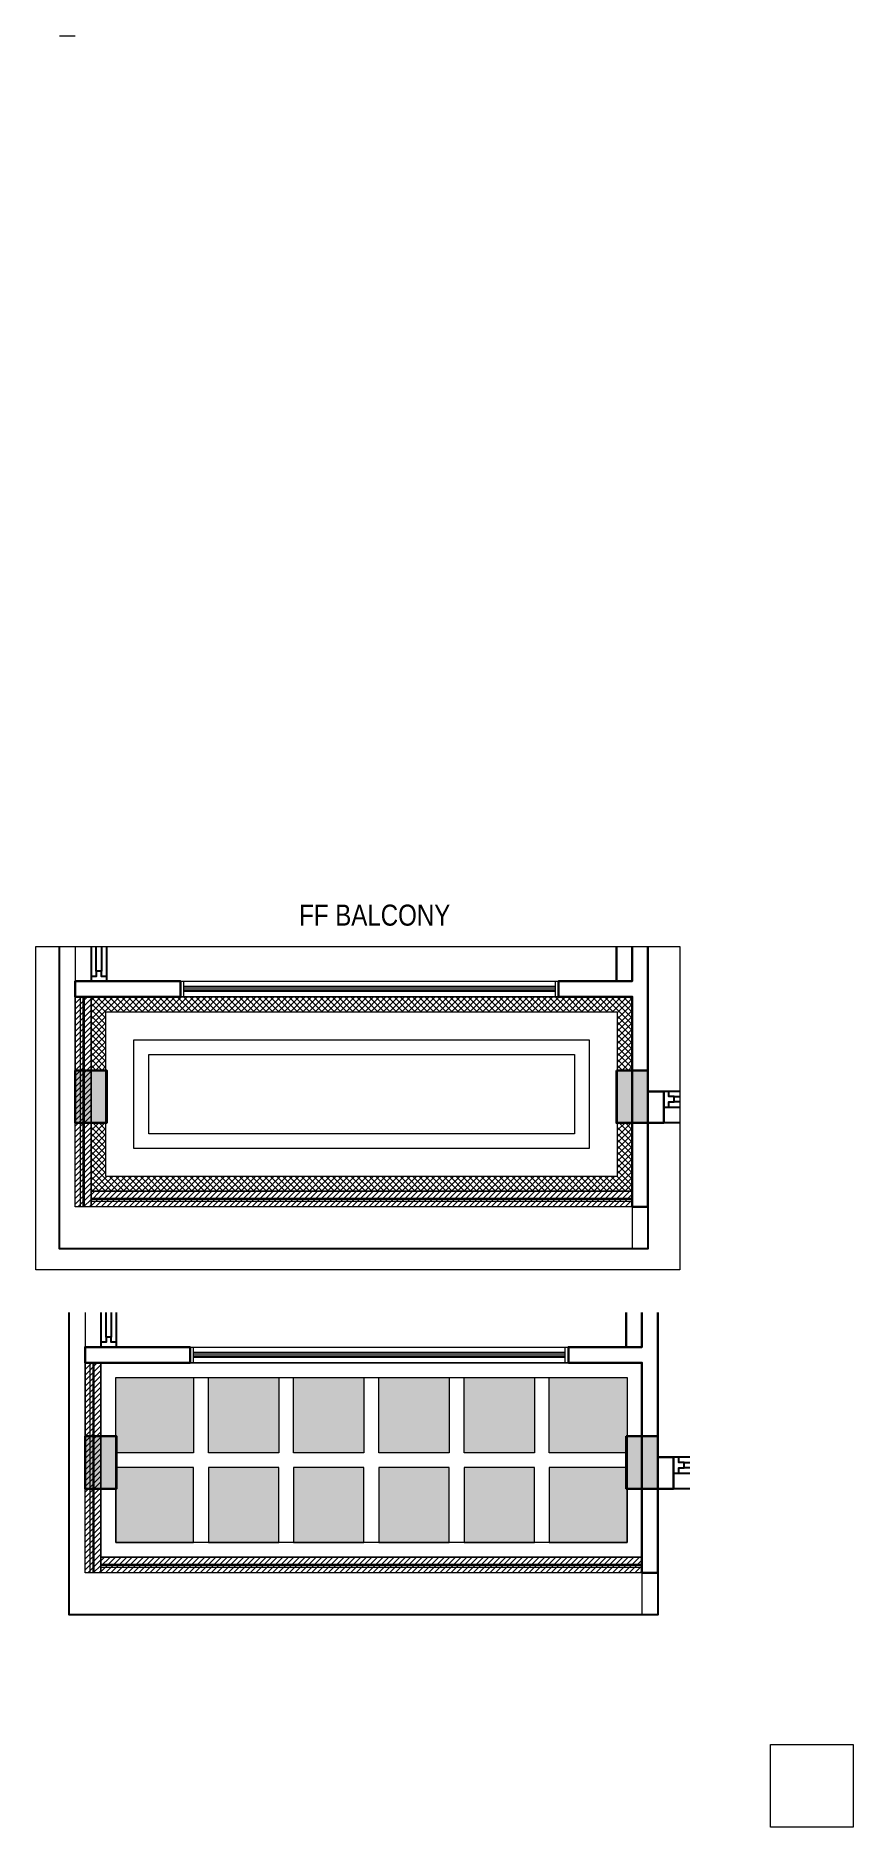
# Model space of a CAD drawing. Header units: millimetres. Extents: x 56222 to 3066687, y -650199 to -121287.
# Drawn here: x 150306 to 150539, y -181716 to -181204 of the extents above; entities that cross this region are included whole.
import ezdxf

# ---------------------------------------------------------------- set-up
doc = ezdxf.new("R2010")
doc.units = ezdxf.units.MM
doc.header["$MEASUREMENT"] = 0
doc.linetypes.add('ACAD_ISO02W100', pattern=[15, 12, -3])
for name, color, linetype, lineweight in [('COLUMN', 1, 'Continuous', 30), ('FIRST FLOOR', 7, 'Continuous', 9), ('FIRST FLOOR ( DW_RAIL )', 7, 'Continuous', 9), ('FIRST FLOOR ( TEXT )', 7, 'Continuous', 9), ('FIRST FLOOR_( D - W & RAILING )', 251, 'Continuous', 9), ('FIRST FLOOR_( PLine )_', 251, 'Continuous', 30), ('FURNITURE', 32, 'Continuous', 9), ('XX~SLAB ( BEAM )~ ( DIM )', 7, 'Continuous', 9)]:
    doc.layers.add(name, color=color, linetype=linetype, lineweight=lineweight)
doc.layers.add('GROUND FLOOR  ( Text )', color=251, linetype='Continuous')
doc.layers.add('hatch', color=250, linetype='Continuous', lineweight=9, transparency=0.5)
doc.layers.add('XX~SLAB ( PLINE )', color=251, linetype='Continuous', plot=False)
doc.styles.add('KATHA', font='swissc.ttf')

msp = doc.modelspace()

# ---------------------------------------------------------------- texts
at = {"layer": 'FIRST FLOOR ( TEXT )', "insert": (150402.5787, -181455.0704), "char_height": 6, "attachment_point": 5, "style": 'KATHA'}
msp.add_mtext('FF BALCONY', dxfattribs=at)

# ---------------------------------------------------------------- hatches: boundary and pattern name
at = {"layer": 'FIRST FLOOR'}
h = msp.add_hatch(dxfattribs=at)
h.set_pattern_fill('ANSI31', color=251, scale=9, style=0)
h.set_pattern_definition([(45, (150317.0902, -181499.3637), (-0.795495, 0.795495), [])])
h.paths.add_polyline_path([(150321.5902, -181538.3637), (150317.0902, -181538.3637), (150317.0902, -181478.3637), (150321.5902, -181478.3637)])
h = msp.add_hatch(dxfattribs=at)
h.set_pattern_fill('ANSI31', color=251, scale=9, style=0)
h.set_pattern_definition([(45, (150326.0902, -181538.3637), (-0.795495, 0.795495), [])])
h.paths.add_polyline_path([(150321.5902, -181533.8637), (150476.0902, -181533.8637), (150476.0902, -181538.3637), (150321.5902, -181538.3637)])
h = msp.add_hatch(dxfattribs=at)
h.set_pattern_fill('ANSI31', color=251, scale=9, style=0)
h.set_pattern_definition([(45, (150319.8823, -181603.8964), (-0.795495, 0.795495), [])])
h.paths.add_polyline_path([(150324.3823, -181642.8964), (150319.8823, -181642.8964), (150319.8823, -181582.8964), (150324.3823, -181582.8964)])
h = msp.add_hatch(dxfattribs=at)
h.set_pattern_fill('ANSI31', color=251, scale=9, style=0)
h.set_pattern_definition([(45, (150328.8823, -181642.8964), (-0.795495, 0.795495), [])])
h.paths.add_polyline_path([(150324.3823, -181638.3964), (150478.8823, -181638.3964), (150478.8823, -181642.8964), (150324.3823, -181642.8964)])
at = {"layer": 'hatch', "lineweight": 0, "ltscale": 10, "true_color": 0x000000, "transparency": 33554687}
h = msp.add_hatch(dxfattribs=at)
h.set_pattern_fill('ANSI37', color=18, scale=10)
h.paths.add_polyline_path([(150476.0902, -181514.3637), (150471.8402, -181514.3637), (150471.8402, -181529.7303), (150467.5134, -181529.7303), (150443.9012, -181529.7303), (150420.289, -181529.7303), (150396.6768, -181529.7303), (150373.0646, -181529.7303), (150349.4524, -181529.7303), (150325.8402, -181529.7303), (150325.8402, -181514.3637), (150321.5902, -181514.3637), (150321.5902, -181533.8637), (150476.0902, -181533.8637)])
h.paths.add_polyline_path([(150476.0902, -181478.3637), (150321.5902, -181478.3637), (150321.5902, -181499.3637), (150325.8402, -181499.3637), (150325.8402, -181482.6137), (150349.4524, -181482.6137), (150373.0646, -181482.6137), (150396.6768, -181482.6137), (150420.289, -181482.6137), (150443.9012, -181482.6137), (150471.8402, -181482.6137), (150471.8402, -181499.3637), (150476.0902, -181499.3637)])
at = {"layer": 'hatch', "lineweight": 0, "ltscale": 10, "true_color": 0xed1f24, "transparency": 33554687}
h = msp.add_hatch(color=240, dxfattribs=at)
h.dxf.hatch_style = 1
h.paths.add_polyline_path([(150326.0902, -181499.3637), (150317.0902, -181499.3637), (150317.0902, -181514.3637), (150326.0902, -181514.3637)])
h = msp.add_hatch(color=240, dxfattribs=at)
h.dxf.hatch_style = 1
h.paths.add_polyline_path([(150480.5902, -181499.3637), (150471.5902, -181499.3637), (150471.5902, -181514.3637), (150480.5902, -181514.3637)])
at = {"layer": 'hatch', "lineweight": 0, "ltscale": 10, "true_color": 0x000000, "transparency": 33554687}
h = msp.add_hatch(color=18, dxfattribs=at)
h.dxf.hatch_style = 1
h.paths.add_polyline_path([(150350.8406, -181588.9202), (150350.8406, -181587.1464), (150347.2442, -181587.1464), (150342.6718, -181587.1464), (150338.0994, -181587.1464), (150333.5271, -181587.1464), (150328.9547, -181587.1464), (150328.6323, -181587.1464), (150328.6323, -181593.0535), (150328.6323, -181603.8964), (150328.8823, -181603.8964), (150328.8823, -181608.5798), (150332.551, -181608.5798), (150337.1234, -181608.5798), (150341.6958, -181608.5798), (150346.2682, -181608.5798), (150350.8406, -181608.5798), (150350.8406, -181604.0345)])
h.paths.add_polyline_path([(150350.8406, -181619.1488), (150350.8406, -181612.8298), (150346.2682, -181612.8298), (150341.6958, -181612.8298), (150337.1234, -181612.8298), (150332.551, -181612.8298), (150328.8823, -181612.8298), (150328.8823, -181618.8964), (150328.6323, -181618.8964), (150328.6323, -181623.2821), (150328.6323, -181634.2631), (150328.9547, -181634.2631), (150333.5271, -181634.2631), (150338.0994, -181634.2631), (150342.6718, -181634.2631), (150347.2442, -181634.2631), (150350.8406, -181634.2631)])
h.paths.add_polyline_path([(150375.1739, -181619.1488), (150375.1739, -181612.8298), (150373.7026, -181612.8298), (150369.1302, -181612.8298), (150364.5578, -181612.8298), (150359.9854, -181612.8298), (150355.413, -181612.8298), (150355.0906, -181612.8298), (150355.0906, -181619.1488), (150355.0906, -181634.2631), (150356.389, -181634.2631), (150360.9614, -181634.2631), (150365.5338, -181634.2631), (150370.1062, -181634.2631), (150374.6786, -181634.2631), (150375.1739, -181634.2631)])
h.paths.add_polyline_path([(150375.1739, -181588.9202), (150375.1739, -181587.1464), (150374.6786, -181587.1464), (150370.1062, -181587.1464), (150365.5338, -181587.1464), (150360.9614, -181587.1464), (150356.389, -181587.1464), (150355.0906, -181587.1464), (150355.0906, -181588.9202), (150355.0906, -181604.0345), (150355.0906, -181608.5798), (150355.413, -181608.5798), (150359.9854, -181608.5798), (150364.5578, -181608.5798), (150369.1302, -181608.5798), (150373.7026, -181608.5798), (150375.1739, -181608.5798), (150375.1739, -181604.0345)])
h.paths.add_polyline_path([(150399.5073, -181588.9202), (150399.5073, -181587.1464), (150397.5406, -181587.1464), (150392.9682, -181587.1464), (150388.3958, -181587.1464), (150383.8234, -181587.1464), (150379.4239, -181587.1464), (150379.4239, -181588.9202), (150379.4239, -181604.0345), (150379.4239, -181608.5798), (150382.8474, -181608.5798), (150387.4198, -181608.5798), (150391.9922, -181608.5798), (150396.5646, -181608.5798), (150399.5073, -181608.5798), (150399.5073, -181604.0345)])
h.paths.add_polyline_path([(150399.5073, -181619.1488), (150399.5073, -181612.8298), (150396.5646, -181612.8298), (150391.9922, -181612.8298), (150387.4198, -181612.8298), (150382.8474, -181612.8298), (150379.4239, -181612.8298), (150379.4239, -181619.1488), (150379.4239, -181634.2631), (150383.8234, -181634.2631), (150388.3958, -181634.2631), (150392.9682, -181634.2631), (150397.5406, -181634.2631), (150399.5073, -181634.2631)])
h.paths.add_polyline_path([(150423.8406, -181619.1488), (150423.8406, -181612.8298), (150419.4265, -181612.8298), (150414.8541, -181612.8298), (150410.2817, -181612.8298), (150405.7093, -181612.8298), (150403.7573, -181612.8298), (150403.7573, -181619.1488), (150403.7573, -181634.2631), (150406.6854, -181634.2631), (150411.2578, -181634.2631), (150415.8302, -181634.2631), (150420.4026, -181634.2631), (150423.8406, -181634.2631)])
h.paths.add_polyline_path([(150423.8406, -181588.9202), (150423.8406, -181587.1464), (150420.4026, -181587.1464), (150415.8302, -181587.1464), (150411.2578, -181587.1464), (150406.6854, -181587.1464), (150403.7573, -181587.1464), (150403.7573, -181588.9202), (150403.7573, -181604.0345), (150403.7573, -181608.5798), (150405.7093, -181608.5798), (150410.2817, -181608.5798), (150414.8541, -181608.5798), (150419.4265, -181608.5798), (150423.8406, -181608.5798), (150423.8406, -181604.0345)])
h.paths.add_polyline_path([(150448.1739, -181588.9202), (150448.1739, -181587.1464), (150447.837, -181587.1464), (150443.2646, -181587.1464), (150438.6922, -181587.1464), (150434.1198, -181587.1464), (150429.5474, -181587.1464), (150428.0906, -181587.1464), (150428.0906, -181588.9202), (150428.0906, -181604.0345), (150428.0906, -181608.5798), (150428.5713, -181608.5798), (150433.1437, -181608.5798), (150437.7161, -181608.5798), (150442.2885, -181608.5798), (150446.8609, -181608.5798), (150448.1739, -181608.5798), (150448.1739, -181604.0345)])
h.paths.add_polyline_path([(150448.1739, -181619.1488), (150448.1739, -181612.8298), (150446.8609, -181612.8298), (150442.2885, -181612.8298), (150437.7161, -181612.8298), (150433.1437, -181612.8298), (150428.5713, -181612.8298), (150428.0906, -181612.8298), (150428.0906, -181619.1488), (150428.0906, -181634.2631), (150429.5474, -181634.2631), (150434.1198, -181634.2631), (150438.6922, -181634.2631), (150443.2646, -181634.2631), (150447.837, -181634.2631), (150448.1739, -181634.2631)])
h.paths.add_polyline_path([(150474.6323, -181618.8964), (150474.3823, -181618.8964), (150474.3823, -181612.8298), (150474.2953, -181612.8298), (150469.7229, -181612.8298), (150465.1505, -181612.8298), (150460.5781, -181612.8298), (150456.0057, -181612.8298), (150452.4239, -181612.8298), (150452.4239, -181619.1488), (150452.4239, -181634.2631), (150456.9818, -181634.2631), (150461.5541, -181634.2631), (150466.1265, -181634.2631), (150470.6989, -181634.2631), (150474.6323, -181634.2631), (150474.6323, -181623.2821)])
h.paths.add_polyline_path([(150474.6323, -181593.0535), (150474.6323, -181587.1464), (150470.6989, -181587.1464), (150466.1265, -181587.1464), (150461.5541, -181587.1464), (150456.9818, -181587.1464), (150452.4239, -181587.1464), (150452.4239, -181588.9202), (150452.4239, -181604.0345), (150452.4239, -181608.5798), (150456.0057, -181608.5798), (150460.5781, -181608.5798), (150465.1505, -181608.5798), (150469.7229, -181608.5798), (150474.3823, -181608.5798), (150474.3823, -181603.8964), (150474.6323, -181603.8964)])
at = {"layer": 'hatch', "lineweight": 0, "ltscale": 10, "true_color": 0xed1f24, "transparency": 33554687}
h = msp.add_hatch(color=240, dxfattribs=at)
h.dxf.hatch_style = 1
h.paths.add_polyline_path([(150328.8823, -181603.8964), (150319.8823, -181603.8964), (150319.8823, -181618.8964), (150328.8823, -181618.8964)])
h = msp.add_hatch(color=240, dxfattribs=at)
h.dxf.hatch_style = 1
h.paths.add_polyline_path([(150483.3823, -181603.8964), (150474.3823, -181603.8964), (150474.3823, -181618.8964), (150483.3823, -181618.8964)])

# ---------------------------------------------------------------- linework, layer by layer
at = {"layer": 'COLUMN'}
for points in [[(150317.0902, -181499.3637), (150326.0902, -181499.3637), (150326.0902, -181514.3637), (150317.0902, -181514.3637)], [(150471.5902, -181499.3637), (150480.5902, -181499.3637), (150480.5902, -181514.3637), (150471.5902, -181514.3637)], [(150319.8823, -181603.8964), (150328.8823, -181603.8964), (150328.8823, -181618.8964), (150319.8823, -181618.8964)], [(150474.3823, -181603.8964), (150483.3823, -181603.8964), (150483.3823, -181618.8964), (150474.3823, -181618.8964)]]:
    msp.add_lwpolyline(points, close=True, dxfattribs=at)
at = {"layer": 'FIRST FLOOR'}
for p, q in [((150317.0902, -181464.0097), (150317.0902, -181514.3637)), ((150326.0902, -181473.8637), (150326.0902, -181464.0097)), ((150476.0902, -181473.8637), (150476.0902, -181464.0097)), ((150480.5902, -181538.3637), (150480.5902, -181464.0097)), ((150347.0902, -181473.8637), (150326.0902, -181473.8637)), ((150347.0902, -181473.8637), (150347.0902, -181478.3637)), ((150476.0902, -181473.8637), (150455.0902, -181473.8637)), ((150455.0902, -181473.8637), (150455.0902, -181478.3637)), ((150476.0902, -181478.3637), (150317.0902, -181478.3637)), ((150476.0902, -181538.3637), (150476.0902, -181478.3637)), ((150489.7187, -181505.3637), (150480.5902, -181505.3637)), ((150489.7187, -181514.3637), (150471.5902, -181514.3637)), ((150319.8823, -181568.5424), (150319.8823, -181618.8964)), ((150328.8823, -181578.3964), (150328.8823, -181568.5424)), ((150478.8823, -181578.3964), (150478.8823, -181568.5424)), ((150483.3823, -181642.8964), (150483.3823, -181568.5424)), ((150349.8823, -181578.3964), (150328.8823, -181578.3964)), ((150349.8823, -181578.3964), (150349.8823, -181582.8964)), ((150478.8823, -181578.3964), (150457.8823, -181578.3964)), ((150457.8823, -181578.3964), (150457.8823, -181582.8964)), ((150478.8823, -181582.8964), (150319.8823, -181582.8964)), ((150478.8823, -181642.8964), (150478.8823, -181582.8964)), ((150492.5107, -181609.8964), (150483.3823, -181609.8964)), ((150492.5107, -181618.8964), (150474.3823, -181618.8964))]:
    msp.add_line(p, q, dxfattribs=at)
at = {"layer": 'FIRST FLOOR', "ltscale": 0.7}
for points in [[(150312.5902, -181203.8637), (150317.0902, -181203.8637)], [(150476.0902, -181514.3637), (150476.0902, -181550.3637), (150312.5902, -181550.3637), (150312.5902, -181464.0097)], [(150478.8823, -181618.8964), (150478.8823, -181654.8964), (150315.3823, -181654.8964), (150315.3823, -181568.5424)]]:
    msp.add_lwpolyline(points, dxfattribs=at)
at = {"layer": 'FIRST FLOOR'}
for points in [[(150321.5902, -181538.3637), (150317.0902, -181538.3637), (150317.0902, -181478.3637), (150321.5902, -181478.3637)], [(150321.5902, -181533.8637), (150476.0902, -181533.8637), (150476.0902, -181538.3637), (150321.5902, -181538.3637)], [(150324.3823, -181642.8964), (150319.8823, -181642.8964), (150319.8823, -181582.8964), (150324.3823, -181582.8964)], [(150324.3823, -181638.3964), (150478.8823, -181638.3964), (150478.8823, -181642.8964), (150324.3823, -181642.8964)]]:
    msp.add_lwpolyline(points, close=True, dxfattribs=at)
at = {"layer": 'FIRST FLOOR', "color": 1, "linetype": 'ACAD_ISO02W100', "ltscale": 0.7}
for points in [[(150476.0902, -181538.3637), (150317.0902, -181538.3637), (150317.0902, -181478.3637)], [(150478.8823, -181642.8964), (150319.8823, -181642.8964), (150319.8823, -181582.8964)]]:
    msp.add_lwpolyline(points, dxfattribs=at)
at = {"layer": 'FIRST FLOOR ( DW_RAIL )'}
for points in [[(150348.0902, -181478.3637), (150348.0902, -181473.8637)], [(150454.0902, -181473.8637), (150454.0902, -181478.3637)], [(150350.8823, -181582.8964), (150350.8823, -181578.3964)], [(150456.8823, -181578.3964), (150456.8823, -181582.8964)]]:
    msp.add_lwpolyline(points, dxfattribs=at)
for points in [[(150348.0902, -181475.3637), (150454.0902, -181475.3637), (150454.0902, -181475.8637), (150348.0902, -181475.8637)], [(150348.0902, -181476.3637), (150454.0902, -181476.3637), (150454.0902, -181476.8637), (150348.0902, -181476.8637)], [(150350.8823, -181579.8964), (150456.8823, -181579.8964), (150456.8823, -181580.3964), (150350.8823, -181580.3964)], [(150350.8823, -181580.8964), (150456.8823, -181580.8964), (150456.8823, -181581.3964), (150350.8823, -181581.3964)]]:
    msp.add_lwpolyline(points, close=True, dxfattribs=at)
at = {"layer": 'FIRST FLOOR_( D - W & RAILING )', "color": 32}
for points in [[(150318.5902, -181478.3637), (150319.5902, -181478.3637), (150319.5902, -181538.3637), (150318.5902, -181538.3637), (150318.5902, -181478.3637), (150319.2902, -181478.3637), (150319.2902, -181538.3637), (150318.5902, -181538.3637)], [(150321.5902, -181536.8637), (150321.5902, -181535.8637), (150476.0902, -181535.8637), (150476.0902, -181536.8637), (150321.5902, -181536.8637), (150321.5902, -181536.1637), (150476.0902, -181536.1637), (150476.0902, -181536.8637)], [(150321.3823, -181582.8964), (150322.3823, -181582.8964), (150322.3823, -181642.8964), (150321.3823, -181642.8964), (150321.3823, -181582.8964), (150322.0823, -181582.8964), (150322.0823, -181642.8964), (150321.3823, -181642.8964)], [(150324.3823, -181641.3964), (150324.3823, -181640.3964), (150478.8823, -181640.3964), (150478.8823, -181641.3964), (150324.3823, -181641.3964), (150324.3823, -181640.6964), (150478.8823, -181640.6964), (150478.8823, -181641.3964)]]:
    msp.add_lwpolyline(points, close=True, dxfattribs=at)
at = {"layer": 'FIRST FLOOR_( PLine )_'}
for points in [[(150476.0902, -181464.0097), (150476.0902, -181473.8637), (150455.0902, -181473.8637), (150455.0902, -181478.3637), (150476.0902, -181478.3637), (150476.0902, -181538.3637), (150480.5902, -181538.3637), (150480.5902, -181464.0097)], [(150478.8823, -181568.5424), (150478.8823, -181578.3964), (150457.8823, -181578.3964), (150457.8823, -181582.8964), (150478.8823, -181582.8964), (150478.8823, -181642.8964), (150483.3823, -181642.8964), (150483.3823, -181568.5424)]]:
    msp.add_lwpolyline(points, dxfattribs=at)
for points in [[(150326.0902, -181473.8637), (150347.0902, -181473.8637), (150347.0902, -181478.3637), (150317.0902, -181478.3637), (150317.0902, -181473.8637), (150317.0902, -181473.8637), (150317.0902, -181473.8637), (150326.0902, -181473.8637)], [(150480.5902, -181505.3637), (150485.0902, -181505.3637), (150485.0902, -181514.3637), (150480.5902, -181514.3637)], [(150328.8823, -181578.3964), (150349.8823, -181578.3964), (150349.8823, -181582.8964), (150319.8823, -181582.8964), (150319.8823, -181578.3964), (150319.8823, -181578.3964), (150319.8823, -181578.3964), (150328.8823, -181578.3964)], [(150483.3823, -181609.8964), (150487.8823, -181609.8964), (150487.8823, -181618.8964), (150483.3823, -181618.8964)]]:
    msp.add_lwpolyline(points, close=True, dxfattribs=at)
at = {"layer": 'FURNITURE', "lineweight": 30}
for points in [[(150476.0902, -181464.0097), (150476.0902, -181473.8637), (150471.5902, -181473.8637), (150471.5902, -181464.0097)], [(150478.8823, -181568.5424), (150478.8823, -181578.3964), (150474.3823, -181578.3964), (150474.3823, -181568.5424)]]:
    msp.add_lwpolyline(points, dxfattribs=at)
at = {"layer": 'GROUND FLOOR  ( Text )', "lineweight": 0, "ltscale": 10}
for p, q in [((150476.0902, -181478.3637), (150476.0902, -181533.8637)), ((150478.8823, -181582.8964), (150478.8823, -181638.3964)), ((150328.6323, -181587.1464), (150474.6323, -181587.1464))]:
    msp.add_line(p, q, dxfattribs=at)
for points in [[(150305.8399, -181464.0097), (150489.7187, -181464.0097), (150489.7187, -181556.3114), (150305.8399, -181556.3114)], [(150321.5902, -181478.3637), (150476.0902, -181478.3637), (150476.0902, -181533.8637), (150321.5902, -181533.8637)], [(150325.8402, -181482.6137), (150471.8402, -181482.6137), (150471.8402, -181529.7303), (150325.8402, -181529.7303)], [(150333.8402, -181490.6137), (150463.8402, -181490.6137), (150463.8402, -181521.7303), (150333.8402, -181521.7303)], [(150338.0902, -181494.8637), (150459.5902, -181494.8637), (150459.5902, -181517.4803), (150338.0902, -181517.4803)], [(150324.3823, -181582.8964), (150478.8823, -181582.8964), (150478.8823, -181638.3964), (150324.3823, -181638.3964)], [(150328.6323, -181587.1464), (150474.6323, -181587.1464), (150474.6323, -181634.2631), (150328.6323, -181634.2631)], [(150350.8406, -181608.5798), (150328.6323, -181608.5798), (150328.6323, -181587.1464), (150350.8406, -181587.1464)], [(150375.1739, -181608.5798), (150355.0906, -181608.5798), (150355.0906, -181587.1464), (150375.1739, -181587.1464)], [(150399.5073, -181608.5798), (150379.4239, -181608.5798), (150379.4239, -181587.1464), (150399.5073, -181587.1464)], [(150423.8406, -181608.5798), (150403.7573, -181608.5798), (150403.7573, -181587.1464), (150423.8406, -181587.1464)], [(150448.1739, -181608.5798), (150428.0906, -181608.5798), (150428.0906, -181587.1464), (150448.1739, -181587.1464)], [(150474.6323, -181608.5798), (150452.4239, -181608.5798), (150452.4239, -181587.1464), (150474.6323, -181587.1464)], [(150350.8406, -181612.8298), (150328.6323, -181612.8298), (150328.6323, -181634.2631), (150350.8406, -181634.2631)], [(150375.1739, -181612.8298), (150355.0906, -181612.8298), (150355.0906, -181634.2631), (150375.1739, -181634.2631)], [(150399.5073, -181612.8298), (150379.4239, -181612.8298), (150379.4239, -181634.2631), (150399.5073, -181634.2631)], [(150423.8406, -181612.8298), (150403.7573, -181612.8298), (150403.7573, -181634.2631), (150423.8406, -181634.2631)], [(150448.1739, -181612.8298), (150428.0906, -181612.8298), (150428.0906, -181634.2631), (150448.1739, -181634.2631)], [(150474.6323, -181612.8298), (150452.4239, -181612.8298), (150452.4239, -181634.2631), (150474.6323, -181634.2631)], [(150539.1684, -181715.5436), (150515.5562, -181715.5436), (150515.5562, -181691.927), (150539.1684, -181691.927)]]:
    msp.add_lwpolyline(points, close=True, dxfattribs=at)
at = {"layer": 'XX~SLAB ( BEAM )~ ( DIM )'}
for points in [[(150347.0902, -181473.8637), (150455.0902, -181473.8637), (150455.0902, -181478.3637), (150347.0902, -181478.3637)], [(150349.8823, -181578.3964), (150457.8823, -181578.3964), (150457.8823, -181582.8964), (150349.8823, -181582.8964)]]:
    msp.add_lwpolyline(points, close=True, dxfattribs=at)
at = {"layer": 'XX~SLAB ( PLINE )'}
for points in [[(150489.7187, -181514.3637), (150480.5902, -181514.3637), (150480.5902, -181550.3637), (150312.5902, -181550.3637), (150312.5902, -181464.0097)], [(150324.5902, -181464.0097), (150324.5902, -181471.0164), (150323.0902, -181471.0164), (150323.0902, -181472.5164), (150321.5902, -181472.5164), (150321.5902, -181473.8637), (150326.0902, -181473.8637), (150326.0902, -181472.5164), (150324.5902, -181472.5164), (150324.5902, -181471.0164), (150323.0902, -181471.0164), (150323.0902, -181464.0097)], [(150321.5902, -181464.0097), (150321.5902, -181473.8637), (150326.0902, -181473.8637), (150326.0902, -181464.0097)], [(150489.7187, -181505.3637), (150480.5902, -181505.3637), (150480.5902, -181464.0097)], [(150489.7187, -181508.3637), (150488.0902, -181508.3637), (150488.0902, -181506.8637), (150486.5902, -181506.8637), (150486.5902, -181505.3637), (150485.0902, -181505.3637), (150485.0902, -181509.8637), (150486.5902, -181509.8637), (150486.5902, -181508.3637), (150488.0902, -181508.3637), (150488.0902, -181506.8637), (150489.7187, -181506.8637)], [(150489.7187, -181505.3637), (150485.0902, -181505.3637), (150485.0902, -181509.8637), (150489.7187, -181509.8637)], [(150492.5107, -181618.8964), (150483.3823, -181618.8964), (150483.3823, -181654.8964), (150315.3823, -181654.8964), (150315.3823, -181568.5424)], [(150327.3823, -181568.5424), (150327.3823, -181575.5492), (150325.8823, -181575.5492), (150325.8823, -181577.0492), (150324.3823, -181577.0492), (150324.3823, -181578.3964), (150328.8823, -181578.3964), (150328.8823, -181577.0492), (150327.3823, -181577.0492), (150327.3823, -181575.5492), (150325.8823, -181575.5492), (150325.8823, -181568.5424)], [(150324.3823, -181568.5424), (150324.3823, -181578.3964), (150328.8823, -181578.3964), (150328.8823, -181568.5424)], [(150492.5107, -181609.8964), (150483.3823, -181609.8964), (150483.3823, -181568.5424)], [(150492.5107, -181612.8964), (150490.8823, -181612.8964), (150490.8823, -181611.3964), (150489.3823, -181611.3964), (150489.3823, -181609.8964), (150487.8823, -181609.8964), (150487.8823, -181614.3964), (150489.3823, -181614.3964), (150489.3823, -181612.8964), (150490.8823, -181612.8964), (150490.8823, -181611.3964), (150492.5107, -181611.3964)], [(150492.5107, -181609.8964), (150487.8823, -181609.8964), (150487.8823, -181614.3964), (150492.5107, -181614.3964)]]:
    msp.add_lwpolyline(points, dxfattribs=at)

msp.set_redraw_order([(e.dxf.handle, doc.entitydb.next_handle()) for e in msp.query("TEXT MTEXT ATTDEF DIMENSION ARC_DIMENSION")])  # texts and dimensions are drawn at this point

doc.saveas('drawing.dxf')
